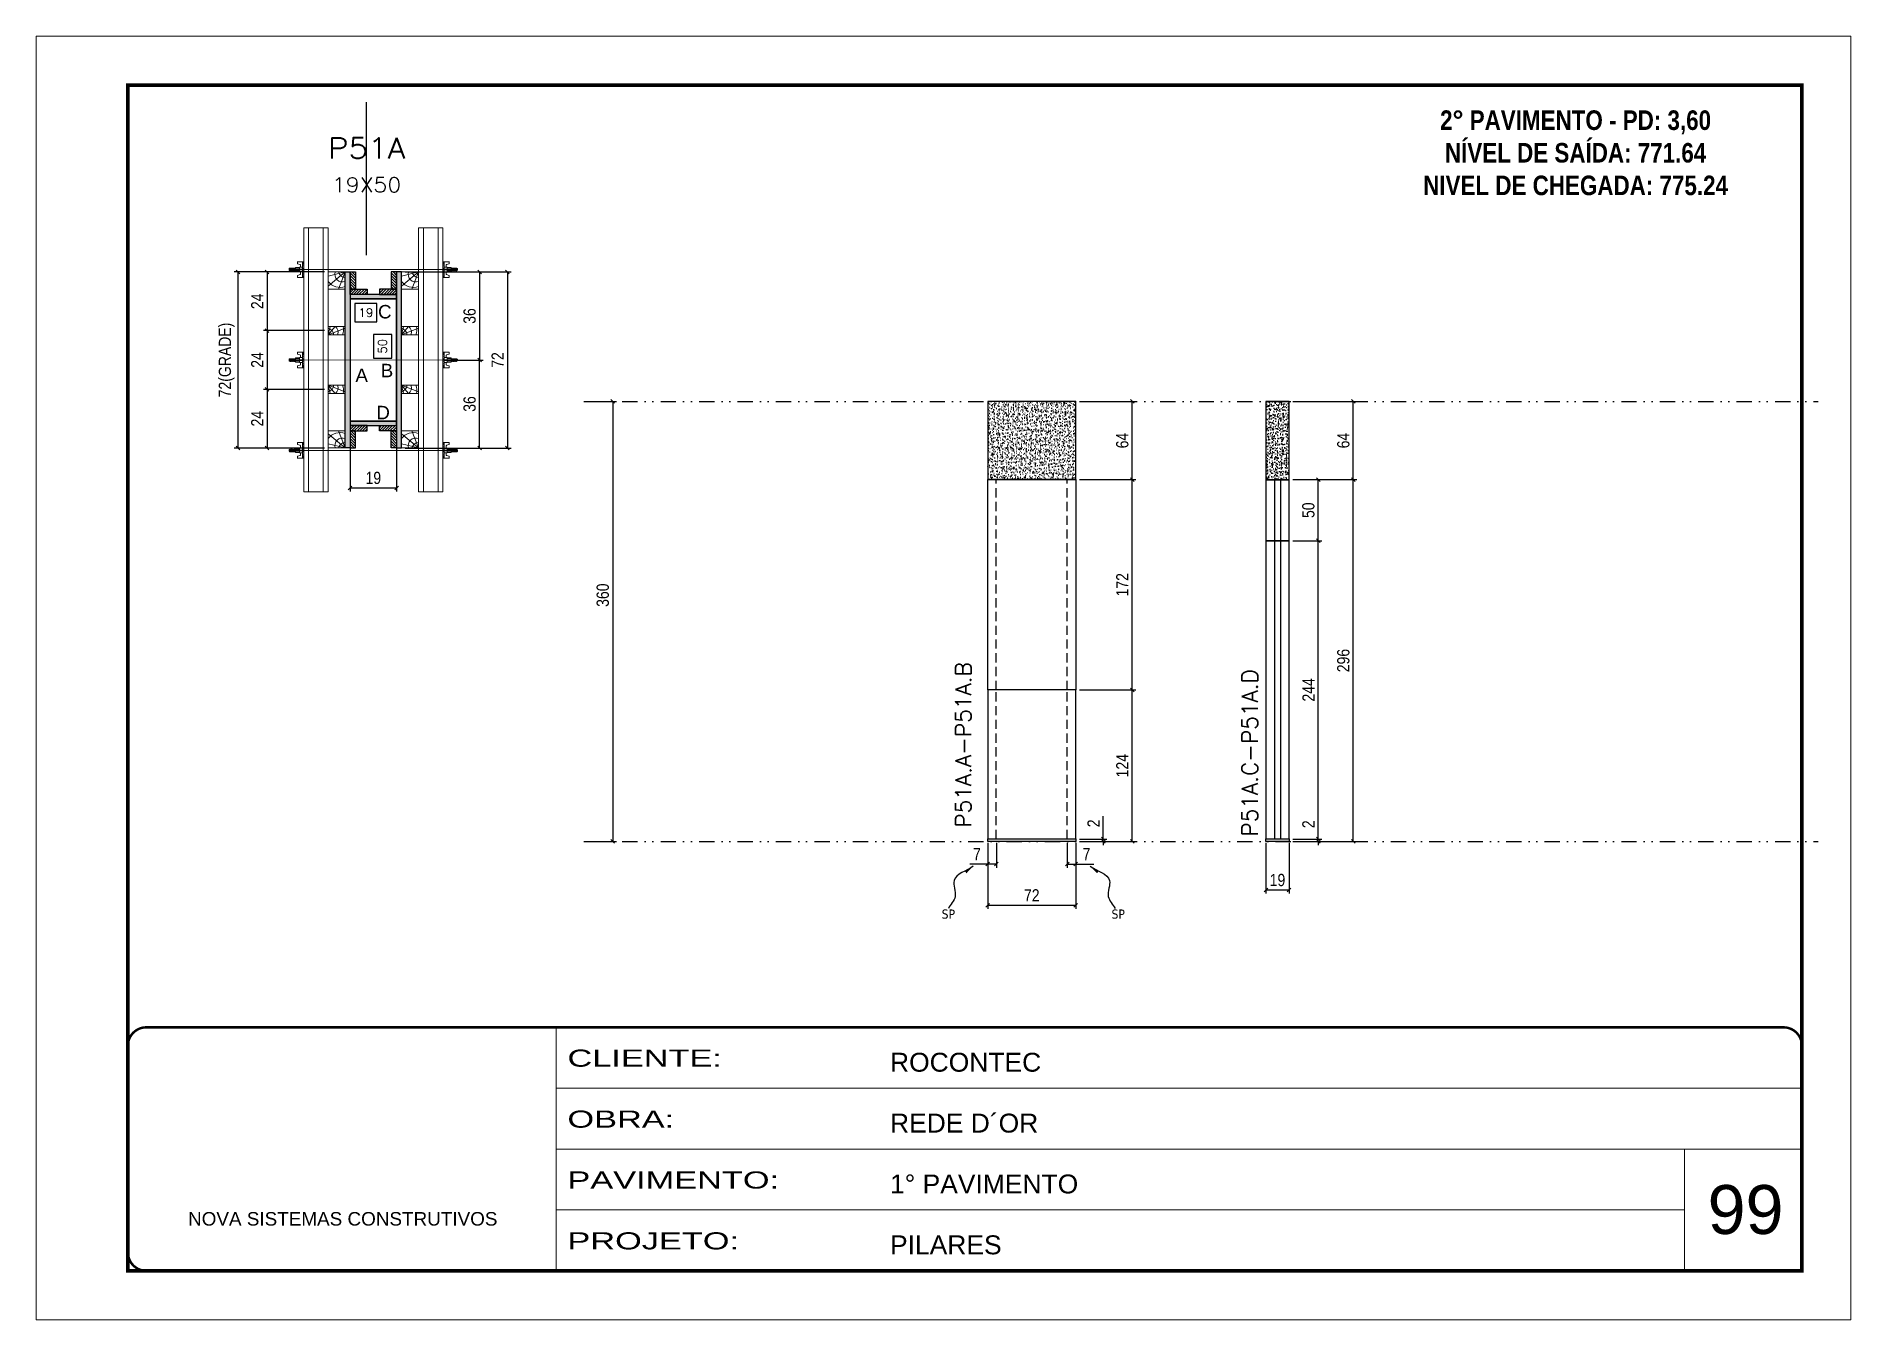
# Model space of a CAD drawing. Extents: x 2949 to 9203, y -16089 to 12527.
# Drawn here: x 6119 to 7604, y -16089 to -15039 of the extents above; entities that cross this region are included whole.
import ezdxf
from ezdxf.enums import TextEntityAlignment as Align

# ---------------------------------------------------------------- set-up
doc = ezdxf.new("R2010")
doc.units = 0
for name, pattern in [('CONTINUO', [0]), ('DASHED', [0.75, 0.5, -0.25]), ('DIVIDE2', [0.625, 0.25, -0.125, 0, -0.125, 0, -0.125]), ('HIDDEN', [0.375, 0.25, -0.125])]:
    doc.linetypes.add(name, pattern=pattern)
for name, color, linetype, lineweight in [('CARIMBO', 255, 'Continuous', 9), ('Folhas', 255, 'Continuous', 9), ('Hachura', 251, 'Continuous', 9), ('Madeira', 126, 'Continuous', 18), ('Perfil Metálico', 224, 'Continuous', 18), ('SARRAFO DE PRESSAO', 251, 'DASHED', 9), ('Texto Seção', 7, 'Continuous', 15)]:
    doc.layers.add(name, color=color, linetype=linetype, lineweight=lineweight)
for name, color, linetype in [('CHAPA', 1, 'Continuous'), ('COTA', 241, 'Continuous'), ('cotas', 4, 'Continuous'), ('MEIO_PONT', 93, 'Continuous'), ('NOMENCLATURA', 7, 'Continuous'), ('Nível', 160, 'Continuous'), ('Painéis', 200, 'Continuous'), ('SARR_2.2x7', 40, 'Continuous'), ('SARRAFO', 251, 'Continuous'), ('Sarrafo de Pressão', 42, 'HIDDEN'), ('texto', 7, 'Continuous'), ('Texto de Titulo', 7, 'Continuous'), ('Texto Qtd Sarr', 242, 'Continuous'), ('TEXTO_GERAL', 7, 'Continuous')]:
    doc.layers.add(name, color=color, linetype=linetype)
doc.styles.add('ARIAL', font='arial.ttf')
doc.styles.add('COTA TECNICA', font='techl___.ttf', dxfattribs={"height": 10})
doc.styles.add('COTA TECNICA 2X', font='techl___.ttf', dxfattribs={"height": 10})
doc.styles.add('COTA TECNICA-50', font='techl___.ttf', dxfattribs={"height": 10})
doc.styles.add('REGUA-120', font='ROMANS.shx', dxfattribs={"height": 15})
doc.styles.add('ROMANC', font='techb___.ttf', dxfattribs={"height": 2.5})
doc.styles.add('ROMANS', font='romans.shx')
doc.styles.get("Standard").update_dxf_attribs({"font": 'arial.ttf'})
doc.styles.add('Tecnologia', font='')
doc.styles.get('Tecnologia').set_extended_font_data('Forgotten Futurist')
doc.dimstyles.new('COTA PAINEL-50', dxfattribs={"dimtxt": 10, "dimasz": 3, "dimexe": 3, "dimexo": 3, "dimgap": 3, "dimtad": 1, "dimdec": 1, "dimzin": 12, "dimdsep": 46, "dimtxsty": 'COTA TECNICA-50', "dimblk1": 'OBLIQUE', "dimblk2": 'OBLIQUE', "dimsah": 1, "dimcen": 0.9, "dimclrd": 4, "dimclre": 4, "dimclrt": 240, "dimadec": 1, "dimazin": 3, "dimtfac": 1, "dimtdec": 1, "dimtmove": 0, "dimatfit": 3, "dimfxl": 1, "dimtolj": 1, "dimtzin": 12, "dimarcsym": 0})
doc.dimstyles.new('PAINEL', dxfattribs={"dimtxt": 10, "dimasz": 3, "dimexe": 3, "dimexo": 3, "dimgap": 3, "dimtad": 1, "dimdec": 1, "dimzin": 12, "dimdsep": 46, "dimtxsty": 'COTA TECNICA', "dimblk1": 'OBLIQUE', "dimblk2": 'OBLIQUE', "dimsah": 1, "dimcen": 0.9, "dimclrd": 4, "dimclre": 4, "dimclrt": 240, "dimadec": 1, "dimazin": 3, "dimtfac": 1, "dimtdec": 1, "dimtmove": 0, "dimatfit": 3, "dimfxl": 1, "dimtolj": 1, "dimtzin": 12, "dimarcsym": 0})
doc.dimstyles.new('SECAO PILAR', dxfattribs={"dimtxt": 10, "dimasz": 3, "dimexe": 3, "dimexo": 3, "dimgap": 3, "dimtad": 1, "dimdec": 1, "dimlfac": 0.5, "dimzin": 12, "dimdsep": 46, "dimtxsty": 'COTA TECNICA 2X', "dimblk1": 'OBLIQUE', "dimblk2": 'OBLIQUE', "dimsah": 1, "dimcen": 0.9, "dimclrd": 256, "dimclre": 256, "dimclrt": 256, "dimadec": 1, "dimazin": 3, "dimtfac": 1, "dimtdec": 1, "dimtmove": 0, "dimatfit": 3, "dimfxl": 1, "dimtolj": 1, "dimtzin": 12, "dimarcsym": 0})
doc.dimstyles.new('SECÇÃO 2', dxfattribs={"dimtxt": 7, "dimasz": 6, "dimexe": 0.18, "dimexo": 2, "dimgap": -4, "dimtad": 3, "dimdec": 1, "dimlfac": 0.5, "dimzin": 12, "dimdsep": 46, "dimtxsty": 'ROMANS', "dimblk": 'ARCHTICK', "dimcen": 0.09, "dimse1": 1, "dimse2": 1, "dimsd1": 1, "dimsd2": 1, "dimclrd": 180, "dimclre": 5, "dimclrt": 1, "dimadec": 0, "dimazin": 3, "dimtfac": 1, "dimtdec": 1, "dimtofl": 0, "dimtmove": 0, "dimatfit": 3, "dimldrblk": 'ARCHTICK', "dimfxl": 1, "dimtolj": 1, "dimtzin": 0, "dimarcsym": 0})
doc.dimstyles.get("Standard").update_dxf_attribs({"dimtxt": 0.18, "dimasz": 0.18, "dimexe": 0.18, "dimexo": 0.0625, "dimgap": 0.09, "dimtad": 0, "dimtih": 1, "dimtoh": 1, "dimdec": 4, "dimzin": 0, "dimdsep": 46, "dimtxsty": 'Standard', "dimcen": 0.09, "dimadec": 0, "dimazin": 0, "dimtfac": 1, "dimtdec": 4, "dimtofl": 0, "dimtmove": 0, "dimatfit": 3, "dimfxl": 1, "dimtolj": 1, "dimtzin": 0, "dimarcsym": 0})
pattern_1 = [(135, (-16515.538, -5872.938), (-1.12253202, -1.12253202), [])]
pattern_2 = [(135, (-16515.538, -6107.938), (-1.12253202, -1.12253202), [])]
pattern_3 = [(45, (15878.822, 7533.9183), (-1.12253202, 1.12253202), [])]

msp = doc.modelspace()

# ---------------------------------------------------------------- texts
at = {"layer": 'CARIMBO', "style": 'ARIAL'}
msp.add_text('99', height=40, dxfattribs=at).set_placement((7486.89, -16018.92))
at = {"layer": 'NOMENCLATURA', "color": 2, "insert": (7378.86, -15073.01), "char_height": 16, "attachment_point": 2, "style": 'ROMANC'}
msp.add_mtext_dynamic_manual_height_columns('\\P2° PAVIMENTO - PD: 3,60\\PNÍVEL DE SAÍDA: 771.64\\PNIVEL DE CHEGADA: 775.24', width=300.2766, gutter_width=1, heights=[0], dxfattribs=at)
at = {"layer": 'texto', "color": 0, "char_height": 7.5, "attachment_point": 5}
for insert in [(6865.51, -15757.28), (7004.53, -15757.28)]:
    msp.add_mtext('{\\fTahoma|b0|i0|c0|p34;\\C4;SP}', dxfattribs=dict(at, insert=insert))
at = {"layer": 'Texto Seção', "char_height": 13, "width": 285.3299, "attachment_point": 7, "rotation": 90, "style": 'REGUA-120'}
for s, insert in [('P51A.A-P51A.B', (6884.28, -15686.53)), ('P51A.C-P51A.D', (7118.76, -15693.86))]:
    msp.add_mtext(s, dxfattribs=dict(at, insert=insert))
at = {"layer": 'TEXTO_GERAL', "style": 'ARIAL'}
for s, p in [('C', (6404.28, -15264.39)), ('B', (6406.04, -15312.53)), ('A', (6385.33, -15316.44)), ('D', (6402.88, -15346.89))]:
    msp.add_text(s, height=11, dxfattribs=at).set_placement(p, align=Align.MIDDLE_CENTER)

# ---------------------------------------------------------------- blocks, each defined once
blk = doc.blocks.new('9999999999')
at = {"color": 30, "linetype": 'CONTINUO'}
for p, q in [((98564.6, 34230.2), (98564.6, 34429.4)), ((98564.6, 34379.6), (99584, 34379.6)), ((98564.6, 34329.8), (99488, 34329.8)), ((99584, 34329.8), (99488, 34329.8)), ((99488, 34329.8), (99488, 34230.2)), ((98564.6, 34280), (99488, 34280))]:
    blk.add_line(p, q, dxfattribs=at)
at = {"color": 30, "linetype": 'CONTINUO', "const_width": 2}
blk.add_lwpolyline([(99584, 34230.2), (99584, 34414.4, 0.414214), (99569, 34429.4), (98229, 34429.4, 0.414214), (98214, 34414.4), (98214, 34245.2, 0.414214), (98229, 34230.2), (99584, 34230.2)], format="xyb", dxfattribs=at)
at = {"layer": 'Folhas'}
blk.add_lwpolyline([(98139, 34190.2), (99624, 34190.2), (99624, 35240.2), (98139, 35240.2)], close=True, dxfattribs=at)
at = {"layer": 'Folhas', "color": 30, "const_width": 3}
blk.add_lwpolyline([(98214, 34230.2), (99584, 34230.2), (99584, 35200.2), (98214, 35200.2)], close=True, dxfattribs=at)
at = {"color": 7, "linetype": 'Continuous', "ltscale": 5, "style": 'ARIAL'}
for s, height, p in [('ROCONTEC', 15.48, (98837.7, 34393.1)), ('REDE D´OR', 15.48, (98837.7, 34343.3)), ('1° PAVIMENTO', 15.483, (98837.7, 34293.5)), ('NOVA SISTEMAS CONSTRUTIVOS', 11.059, (98263.2, 34267.2)), ('PILARES', 15.48, (98837.7, 34243.7))]:
    blk.add_text(s, height=height, dxfattribs=at).set_placement(p)
at = {"layer": 'Folhas', "color": 7, "style": 'Tecnologia', "width": 1.5}
for s, p in [('CLIENTE:', (98573.7, 34397.2)), ('OBRA:', (98573.7, 34347.3)), ('PAVIMENTO:', (98573.7, 34297.5)), ('PROJETO:', (98573.7, 34247.7))]:
    blk.add_text(s, height=14, dxfattribs=at).set_placement(p)
blk = doc.blocks.new('titulo1')
at = {"layer": 'Defpoints', "color": 252, "linetype": 'HIDDEN', "ltscale": 2}
blk.add_line((0, 0), (0, 125), dxfattribs=at)
at = {"layer": 'Defpoints', "style": 'ROMANS', "oblique": 15}
blk.add_attdef('FOLHA', text='', height=10, dxfattribs=at).set_placement((0, 15.6), align=Align.MIDDLE_CENTER)
at = {"layer": 'Texto Qtd Sarr', "color": 3, "style": 'ROMANS', "oblique": 15}
for tag, height, p in [('TITULO', 17, (0, 71.4)), ('SEÇÃO', 12, (0, 41.5))]:
    blk.add_attdef(tag, text='', height=height, dxfattribs=at).set_placement(p, align=Align.MIDDLE_CENTER)
blk = doc.blocks.new('_Oblique')
at = {"color": 0, "linetype": 'ByBlock', "lineweight": -2}
blk.add_line((-0.5, -0.5), (0.5, 0.5), dxfattribs=at)
blk = doc.blocks.new('*D3469')
at = {"layer": 'cotas', "color": 4, "linetype": 'ByBlock', "lineweight": -2, "transparency": 16777216}
for p, q in [((6570.2, -15337.8), (6593.9, -15337.8)), ((6590.9, -15337.8), (6590.9, -15697.8)), ((6570.2, -15697.8), (6593.9, -15697.8))]:
    blk.add_line(p, q, dxfattribs=at)
at = {"layer": 'Defpoints', "color": 0, "linetype": 'ByBlock', "transparency": 16777216}
for p in [(6567.2, -15337.8), (6567.2, -15697.8), (6590.9, -15697.8)]:
    blk.add_point(p, dxfattribs=at)
at = {"layer": 'cotas', "color": 4, "linetype": 'ByBlock', "lineweight": -2, "transparency": 16777216, "xscale": 3, "yscale": 3, "zscale": 3}
for p, rotation in [((6590.9, -15337.8), 90), ((6590.9, -15697.8), 270)]:
    blk.add_blockref('_Oblique', p, dxfattribs=dict(at, rotation=rotation))
at = {"layer": 'cotas', "color": 240, "linetype": 'ByBlock', "transparency": 16777216, "insert": (6582.7, -15496.3), "char_height": 10, "attachment_point": 5, "rotation": 90, "style": 'COTA TECNICA'}
blk.add_mtext('\\A1;360', dxfattribs=at)
blk = doc.blocks.new('*D3450')
at = {"layer": 'COTA', "color": 4, "lineweight": -2, "transparency": 16777216}
for p, q in [((6897.8, -15698.8), (6897.8, -15753)), ((6969.8, -15698.8), (6969.8, -15753)), ((6897.8, -15750), (6969.8, -15750))]:
    blk.add_line(p, q, dxfattribs=at)
at = {"layer": 'Defpoints', "color": 0, "transparency": 16777216}
for p in [(6897.8, -15695.8), (6969.8, -15695.8), (6969.8, -15750)]:
    blk.add_point(p, dxfattribs=at)
at = {"layer": 'COTA', "color": 4, "lineweight": -2, "transparency": 16777216, "xscale": 3, "yscale": 3, "zscale": 3, "rotation": 180}
blk.add_blockref('_Oblique', (6897.8, -15750), dxfattribs=at)
at = {"layer": 'COTA', "color": 4, "lineweight": -2, "transparency": 16777216, "xscale": 3, "yscale": 3, "zscale": 3}
blk.add_blockref('_Oblique', (6969.8, -15750), dxfattribs=at)
at = {"layer": 'COTA', "color": 240, "transparency": 16777216, "insert": (6933.8, -15741.9), "char_height": 10, "attachment_point": 5, "style": 'COTA TECNICA'}
blk.add_mtext('\\A1;72', dxfattribs=at)
blk = doc.blocks.new('*D3451')
at = {"layer": 'COTA', "color": 4, "lineweight": -2, "transparency": 16777216}
for p, q in [((6972.8, -15573.8), (7019, -15573.8)), ((7016, -15697.8), (7016, -15573.8)), ((6972.8, -15697.8), (7019, -15697.8))]:
    blk.add_line(p, q, dxfattribs=at)
at = {"layer": 'Defpoints', "color": 0, "transparency": 16777216}
for p in [(6969.8, -15573.8), (7016, -15573.8), (6969.8, -15697.8)]:
    blk.add_point(p, dxfattribs=at)
at = {"layer": 'COTA', "color": 4, "lineweight": -2, "transparency": 16777216, "xscale": 3, "yscale": 3, "zscale": 3}
for p, rotation in [((7016, -15573.8), 90), ((7016, -15697.8), 270)]:
    blk.add_blockref('_Oblique', p, dxfattribs=dict(at, rotation=rotation))
at = {"layer": 'COTA', "color": 240, "transparency": 16777216, "insert": (7007.9, -15635.8), "char_height": 10, "attachment_point": 5, "rotation": 90, "style": 'COTA TECNICA-50'}
blk.add_mtext('\\A1;124', dxfattribs=at)
blk = doc.blocks.new('*D3452')
at = {"layer": 'COTA', "color": 4, "lineweight": -2, "transparency": 16777216}
for p, q in [((6992.3, -15695.8), (6992.3, -15677)), ((6972.8, -15695.8), (6995.3, -15695.8)), ((6992.3, -15697.8), (6992.3, -15695.8)), ((6972.8, -15697.8), (6995.3, -15697.8)), ((6992.3, -15697.8), (6992.3, -15700.8))]:
    blk.add_line(p, q, dxfattribs=at)
at = {"layer": 'Defpoints', "color": 0, "transparency": 16777216}
for p in [(6969.8, -15695.8), (6969.8, -15697.8), (6992.3, -15697.8)]:
    blk.add_point(p, dxfattribs=at)
at = {"layer": 'COTA', "color": 4, "lineweight": -2, "transparency": 16777216, "xscale": 3, "yscale": 3, "zscale": 3}
for p, rotation in [((6992.3, -15695.8), 270), ((6992.3, -15697.8), 90)]:
    blk.add_blockref('_Oblique', p, dxfattribs=dict(at, rotation=rotation))
at = {"layer": 'COTA', "color": 240, "transparency": 16777216, "insert": (6984.3, -15683), "char_height": 10, "attachment_point": 5, "rotation": 90, "style": 'COTA TECNICA-50'}
blk.add_mtext('\\A1;2', dxfattribs=at)
blk = doc.blocks.new('*D3453')
at = {"layer": 'COTA', "color": 4, "lineweight": -2, "transparency": 16777216}
for p, q in [((6897.8, -15700.8), (6897.8, -15719.3)), ((6904.8, -15698.8), (6904.8, -15719.3)), ((6897.8, -15716.3), (6883, -15716.3)), ((6904.8, -15716.3), (6897.8, -15716.3))]:
    blk.add_line(p, q, dxfattribs=at)
at = {"layer": 'Defpoints', "color": 0, "transparency": 16777216}
for p in [(6904.8, -15695.8), (6897.8, -15697.8), (6897.8, -15716.3)]:
    blk.add_point(p, dxfattribs=at)
at = {"layer": 'COTA', "color": 4, "lineweight": -2, "transparency": 16777216, "xscale": 3, "yscale": 3, "zscale": 3, "rotation": 180}
blk.add_blockref('_Oblique', (6897.8, -15716.3), dxfattribs=at)
at = {"layer": 'COTA', "color": 4, "lineweight": -2, "transparency": 16777216, "xscale": 3, "yscale": 3, "zscale": 3}
blk.add_blockref('_Oblique', (6904.8, -15716.3), dxfattribs=at)
at = {"layer": 'COTA', "color": 240, "transparency": 16777216, "insert": (6888.9, -15708.2), "char_height": 10, "attachment_point": 5, "style": 'COTA TECNICA-50'}
blk.add_mtext('\\A1;7', dxfattribs=at)
blk = doc.blocks.new('*D3454')
at = {"layer": 'COTA', "color": 4, "lineweight": -2, "transparency": 16777216}
for p, q in [((6962.8, -15698.8), (6962.8, -15719.3)), ((6969.8, -15700.8), (6969.8, -15719.3)), ((6962.8, -15716.3), (6969.8, -15716.3)), ((6969.8, -15716.3), (6984.5, -15716.3))]:
    blk.add_line(p, q, dxfattribs=at)
at = {"layer": 'Defpoints', "color": 0, "transparency": 16777216}
for p in [(6962.8, -15695.8), (6969.8, -15697.8), (6969.8, -15716.3)]:
    blk.add_point(p, dxfattribs=at)
at = {"layer": 'COTA', "color": 4, "lineweight": -2, "transparency": 16777216, "xscale": 3, "yscale": 3, "zscale": 3, "rotation": 180}
blk.add_blockref('_Oblique', (6962.8, -15716.3), dxfattribs=at)
at = {"layer": 'COTA', "color": 4, "lineweight": -2, "transparency": 16777216, "xscale": 3, "yscale": 3, "zscale": 3}
blk.add_blockref('_Oblique', (6969.8, -15716.3), dxfattribs=at)
at = {"layer": 'COTA', "color": 240, "transparency": 16777216, "insert": (6978.6, -15708.2), "char_height": 10, "attachment_point": 5, "style": 'COTA TECNICA-50'}
blk.add_mtext('\\A1;7', dxfattribs=at)
blk = doc.blocks.new('*D3455')
at = {"layer": 'COTA', "color": 4, "lineweight": -2, "transparency": 16777216}
for p, q in [((7147.4, -15451.8), (7171.3, -15451.8)), ((7168.3, -15695.8), (7168.3, -15451.8)), ((7147.4, -15695.8), (7171.3, -15695.8))]:
    blk.add_line(p, q, dxfattribs=at)
at = {"layer": 'Defpoints', "color": 0, "transparency": 16777216}
for p in [(7144.4, -15451.8), (7168.3, -15451.8), (7144.4, -15695.8)]:
    blk.add_point(p, dxfattribs=at)
at = {"layer": 'COTA', "color": 4, "lineweight": -2, "transparency": 16777216, "xscale": 3, "yscale": 3, "zscale": 3}
for p, rotation in [((7168.3, -15451.8), 90), ((7168.3, -15695.8), 270)]:
    blk.add_blockref('_Oblique', p, dxfattribs=dict(at, rotation=rotation))
at = {"layer": 'COTA', "color": 240, "transparency": 16777216, "insert": (7160.3, -15573.8), "char_height": 10, "attachment_point": 5, "rotation": 90, "style": 'COTA TECNICA'}
blk.add_mtext('\\A1;244', dxfattribs=at)
blk = doc.blocks.new('*D3456')
at = {"layer": 'COTA', "color": 4, "lineweight": -2, "transparency": 16777216}
for p, q in [((7147.4, -15337.8), (7199.9, -15337.8)), ((7196.9, -15401.8), (7196.9, -15337.8)), ((7147.4, -15401.8), (7199.9, -15401.8))]:
    blk.add_line(p, q, dxfattribs=at)
at = {"layer": 'Defpoints', "color": 0, "transparency": 16777216}
for p in [(7144.4, -15337.8), (7196.9, -15337.8), (7144.4, -15401.8)]:
    blk.add_point(p, dxfattribs=at)
at = {"layer": 'COTA', "color": 4, "lineweight": -2, "transparency": 16777216, "xscale": 3, "yscale": 3, "zscale": 3}
for p, rotation in [((7196.9, -15337.8), 90), ((7196.9, -15401.8), 270)]:
    blk.add_blockref('_Oblique', p, dxfattribs=dict(at, rotation=rotation))
at = {"layer": 'COTA', "color": 240, "transparency": 16777216, "insert": (7188.8, -15369.8), "char_height": 10, "attachment_point": 5, "rotation": 90, "style": 'COTA TECNICA'}
blk.add_mtext('\\A1;64', dxfattribs=at)
blk = doc.blocks.new('*D3457')
at = {"layer": 'COTA', "color": 4, "lineweight": -2, "transparency": 16777216}
for p, q in [((7125.4, -15698.8), (7125.4, -15740.5)), ((7144.4, -15698.8), (7144.4, -15740.5)), ((7125.4, -15737.5), (7144.4, -15737.5))]:
    blk.add_line(p, q, dxfattribs=at)
at = {"layer": 'Defpoints', "color": 0, "transparency": 16777216}
for p in [(7125.4, -15695.8), (7144.4, -15695.8), (7144.4, -15737.5)]:
    blk.add_point(p, dxfattribs=at)
at = {"layer": 'COTA', "color": 4, "lineweight": -2, "transparency": 16777216, "xscale": 3, "yscale": 3, "zscale": 3, "rotation": 180}
blk.add_blockref('_Oblique', (7125.4, -15737.5), dxfattribs=at)
at = {"layer": 'COTA', "color": 4, "lineweight": -2, "transparency": 16777216, "xscale": 3, "yscale": 3, "zscale": 3}
blk.add_blockref('_Oblique', (7144.4, -15737.5), dxfattribs=at)
at = {"layer": 'COTA', "color": 240, "transparency": 16777216, "insert": (7134.9, -15729.4), "char_height": 10, "attachment_point": 5, "style": 'COTA TECNICA'}
blk.add_mtext('\\A1;19', dxfattribs=at)
blk = doc.blocks.new('*D3470')
at = {"layer": 'COTA', "color": 4, "linetype": 'ByBlock', "lineweight": -2, "transparency": 16777216}
for p, q in [((7147.4, -15401.8), (7171.3, -15401.8)), ((7168.3, -15451.8), (7168.3, -15401.8)), ((7147.4, -15451.8), (7171.3, -15451.8))]:
    blk.add_line(p, q, dxfattribs=at)
at = {"layer": 'Defpoints', "color": 0, "linetype": 'ByBlock', "transparency": 16777216}
for p in [(7144.4, -15401.8), (7168.3, -15401.8), (7144.4, -15451.8)]:
    blk.add_point(p, dxfattribs=at)
at = {"layer": 'COTA', "color": 4, "linetype": 'ByBlock', "lineweight": -2, "transparency": 16777216, "xscale": 3, "yscale": 3, "zscale": 3}
for p, rotation in [((7168.3, -15401.8), 90), ((7168.3, -15451.8), 270)]:
    blk.add_blockref('_Oblique', p, dxfattribs=dict(at, rotation=rotation))
at = {"layer": 'COTA', "color": 240, "linetype": 'ByBlock', "transparency": 16777216, "insert": (7160.2, -15426.8), "char_height": 10, "attachment_point": 5, "rotation": 90, "style": 'COTA TECNICA'}
blk.add_mtext('\\A1;50', dxfattribs=at)
blk = doc.blocks.new('*D3458')
at = {"layer": 'COTA', "color": 4, "lineweight": -2, "transparency": 16777216}
for p, q in [((7168.2, -15695.8), (7168.2, -15677.7)), ((7147.4, -15695.8), (7171.2, -15695.8)), ((7168.2, -15697.8), (7168.2, -15695.8)), ((7147.4, -15697.8), (7171.2, -15697.8)), ((7168.2, -15697.8), (7168.2, -15700.8))]:
    blk.add_line(p, q, dxfattribs=at)
at = {"layer": 'Defpoints', "color": 0, "transparency": 16777216}
for p in [(7144.4, -15695.8), (7168.2, -15695.8), (7144.4, -15697.8)]:
    blk.add_point(p, dxfattribs=at)
at = {"layer": 'COTA', "color": 4, "lineweight": -2, "transparency": 16777216, "xscale": 3, "yscale": 3, "zscale": 3}
for p, rotation in [((7168.2, -15695.8), 270), ((7168.2, -15697.8), 90)]:
    blk.add_blockref('_Oblique', p, dxfattribs=dict(at, rotation=rotation))
at = {"layer": 'COTA', "color": 240, "transparency": 16777216, "insert": (7160.2, -15683.7), "char_height": 10, "attachment_point": 5, "rotation": 90, "style": 'COTA TECNICA-50'}
blk.add_mtext('\\A1;2', dxfattribs=at)
blk = doc.blocks.new('*D3459')
at = {"layer": 'COTA', "color": 180, "lineweight": -2, "transparency": 16777216}
for p, q in [((6409.9, -15283), (6394.9, -15283)), ((6394.9, -15283), (6394.9, -15302.3)), ((6409.9, -15302.3), (6409.9, -15283)), ((6394.9, -15302.3), (6409.9, -15302.3))]:
    blk.add_line(p, q, dxfattribs=at)
at = {"layer": 'Defpoints', "color": 0, "transparency": 16777216}
for p in [(6375.9, -15253.9), (6375.9, -15353.9), (6413.9, -15353.9)]:
    blk.add_point(p, dxfattribs=at)
at = {"layer": 'COTA', "color": 1, "transparency": 16777216, "insert": (6402.4, -15292.7), "char_height": 7, "attachment_point": 5, "rotation": 90, "style": 'ROMANS'}
blk.add_mtext('\\A1;50', dxfattribs=at)
blk = doc.blocks.new('_ArchTick')
at = {"color": 0, "linetype": 'ByBlock', "const_width": 0.15}
blk.add_lwpolyline([(-0.5, -0.5), (0.5, 0.5)], dxfattribs=at)
blk = doc.blocks.new('*D3460')
at = {"layer": 'COTA', "color": 180, "lineweight": -2, "transparency": 16777216}
for p, q in [((6397.8, -15257.7), (6379.8, -15257.7)), ((6379.8, -15257.7), (6379.8, -15272.7)), ((6397.8, -15272.7), (6397.8, -15257.7)), ((6379.8, -15272.7), (6397.8, -15272.7))]:
    blk.add_line(p, q, dxfattribs=at)
at = {"layer": 'Defpoints', "color": 0, "transparency": 16777216}
for p in [(6375.9, -15253.9), (6413.9, -15253.9), (6413.9, -15276.7)]:
    blk.add_point(p, dxfattribs=at)
at = {"layer": 'COTA', "color": 1, "transparency": 16777216, "insert": (6388.8, -15265.2), "char_height": 7, "attachment_point": 5, "style": 'ROMANS'}
blk.add_mtext('\\A1;19', dxfattribs=at)
blk = doc.blocks.new('C')
at = {"layer": 'Hachura', "color": 0}
for p, q in [((0, 3.22), (0, -3.22)), ((0.45, 3.22), (0, 3.22)), ((0.46, 3.16), (0, 3.16)), ((0.46, 3.05), (0, 3.05)), ((0.46, 2.88), (0, 2.88)), ((0, 2.75), (0, -1.16)), ((0.46, 2.65), (0, 2.65)), ((0.46, 2.23), (0, 2.23)), ((0.46, 1.51), (0, 1.51)), ((0.39, 0.49), (0.17, 0.49)), ((0.45, -3.23), (0.45, 3.22)), ((0.45, 3.22), (2.58, 3.22)), ((1.74, 0.97), (0.45, 0.97)), ((1.45, 0.1), (0.45, 0.1)), ((1.35, 1.94), (1.35, 0.96)), ((2.58, 2.39), (1.47, 2.09)), ((1.74, -0.97), (1.74, 0.97)), ((1.74, 0.97), (1.74, 0.84)), ((1.74, 0.97), (1.74, 0.84)), ((1.74, 0.84), (3.35, 0.84)), ((3.35, 0.45), (1.74, 0.45)), ((2.58, 3.22), (2.58, 2.39)), ((3.32, 0.84), (3.32, -0.84)), ((3.35, 0.84), (3.35, -0.84)), ((3.68, 0.45), (3.35, 0.45)), ((3.84, -0.52), (3.35, 0.45)), ((3.35, 0.06), (3.67, -0.57)), ((3.68, 0.45), (4.16, -0.52)), ((3.72, 0.5), (4.25, -0.57)), ((4.37, -0.55), (3.83, 0.53)), ((4.15, 0.45), (3.93, 0.45)), ((4.42, -0.52), (3.93, 0.45)), ((4.15, 0.45), (4.26, 0.45)), ((4.26, 0.45), (4.74, -0.52)), ((4.3, 0.5), (4.83, -0.57)), ((4.95, -0.55), (4.41, 0.53)), ((4.51, 0.45), (4.84, 0.45)), ((5, -0.52), (4.51, 0.45)), ((4.84, 0.45), (5.32, -0.52)), ((4.88, 0.5), (5.41, -0.57)), ((5.53, -0.55), (4.99, 0.53)), ((5.58, -0.52), (5.09, 0.45)), ((5.42, 0.45), (5.09, 0.45)), ((5.58, -0.52), (5.09, 0.45)), ((5.42, 0.45), (5.74, -0.19)), ((5.46, 0.5), (5.74, -0.07)), ((5.74, 0.19), (5.57, 0.53)), ((5.74, 0.32), (5.68, 0.45)), ((5.68, 0.45), (5.74, 0.45)), ((5.74, 0.45), (5.9, 0.29)), ((5.74, 0.45), (5.74, -0.52)), ((5.9, -0.36), (5.9, 0.29)), ((0.45, 0), (0, 0)), ((0.46, -1.52), (0, -1.52)), ((0.46, -2.23), (0, -2.23)), ((0.46, -2.65), (0, -2.65)), ((0.46, -2.88), (0, -2.88)), ((0.46, -3.05), (0, -3.05)), ((0.46, -3.16), (0, -3.16)), ((0, -3.22), (2.57, -3.22)), ((0.08, -0.48), (0.29, -0.48)), ((0.29, -0.48), (0.4, -0.48)), ((0.45, 0), (0.45, -0.97)), ((0.45, -0.16), (1.45, -0.16)), ((0.45, -0.65), (0.45, -0.32)), ((0.45, -3.23), (0.45, -0.65)), ((0.45, -0.97), (1.74, -0.97)), ((1.35, -1.94), (1.35, -0.97)), ((2.58, -2.39), (1.47, -2.1)), ((3.35, -0.32), (1.74, -0.32)), ((3.35, -0.84), (1.74, -0.84)), ((2.58, -3.23), (2.58, -2.39)), ((3.35, -0.07), (3.58, -0.52)), ((3.35, -0.52), (3.58, -0.52)), ((3.84, -0.52), (4.16, -0.52)), ((4.42, -0.52), (4.74, -0.52)), ((4.63, -0.52), (4.74, -0.52)), ((5, -0.52), (5.32, -0.52)), ((5.58, -0.52), (5.74, -0.52)), ((5.74, -0.52), (5.9, -0.36)), ((5.74, -0.52), (5.74, -0.52))]:
    blk.add_line(p, q, dxfattribs=at)
for centre, radius, start, end in [((1.52, 1.94), 0.161, 104.74356, 180), ((1.44, -0.03), 0.129, 272.69497, 87.30503), ((3.81, 0.39), 0.143, 25.56881, 154.43119), ((4.39, 0.39), 0.143, 25.56881, 154.43119), ((4.97, 0.39), 0.143, 25.56881, 154.43119), ((5.55, 0.39), 0.143, 25.56881, 154.43119), ((0.17, -0.37), 0.174, 221.74404, 317.85924), ((1.52, -1.94), 0.161, 180, 255.25644), ((3.71, -0.4), 0.174, 222.14076, 318.25596), ((4.29, -0.4), 0.174, 222.14076, 318.25596), ((4.87, -0.4), 0.174, 222.14076, 318.25596), ((5.45, -0.4), 0.174, 222.14076, 318.25596), ((5.61, -0.4), 0.174, 317.85924, 318.25596)]:
    blk.add_arc(centre, radius, start, end, dxfattribs=at)
blk = doc.blocks.new('*D3471')
at = {"layer": 'COTA', "lineweight": -2, "transparency": 16777216}
for p, q in [((6375.9, -15360.5), (6375.9, -15411.5)), ((6413.9, -15360.5), (6413.9, -15411.5)), ((6375.9, -15408.5), (6413.9, -15408.5))]:
    blk.add_line(p, q, dxfattribs=at)
at = {"layer": 'Defpoints', "color": 0, "transparency": 16777216}
for p in [(6375.9, -15357.5), (6413.9, -15357.5), (6413.9, -15408.5)]:
    blk.add_point(p, dxfattribs=at)
at = {"layer": 'COTA', "lineweight": -2, "transparency": 16777216, "xscale": 3, "yscale": 3, "zscale": 3, "rotation": 180}
blk.add_blockref('_Oblique', (6375.9, -15408.5), dxfattribs=at)
at = {"layer": 'COTA', "lineweight": -2, "transparency": 16777216, "xscale": 3, "yscale": 3, "zscale": 3}
blk.add_blockref('_Oblique', (6413.9, -15408.5), dxfattribs=at)
at = {"layer": 'COTA', "transparency": 16777216, "insert": (6394.9, -15400.4), "char_height": 10, "attachment_point": 5, "style": 'COTA TECNICA 2X'}
blk.add_mtext('\\A1;19', dxfattribs=at)
blk = doc.blocks.new('*D3461')
at = {"layer": 'COTA', "color": 4, "lineweight": -2, "transparency": 16777216}
for p, q in [((6972.8, -15337.8), (7019, -15337.8)), ((7016, -15401.8), (7016, -15337.8)), ((6972.8, -15401.8), (7019, -15401.8))]:
    blk.add_line(p, q, dxfattribs=at)
at = {"layer": 'Defpoints', "color": 0, "transparency": 16777216}
for p in [(6969.8, -15337.8), (7016, -15337.8), (6969.8, -15401.8)]:
    blk.add_point(p, dxfattribs=at)
at = {"layer": 'COTA', "color": 4, "lineweight": -2, "transparency": 16777216, "xscale": 3, "yscale": 3, "zscale": 3}
for p, rotation in [((7016, -15337.8), 90), ((7016, -15401.8), 270)]:
    blk.add_blockref('_Oblique', p, dxfattribs=dict(at, rotation=rotation))
at = {"layer": 'COTA', "color": 240, "transparency": 16777216, "insert": (7007.9, -15369.8), "char_height": 10, "attachment_point": 5, "rotation": 90, "style": 'COTA TECNICA'}
blk.add_mtext('\\A1;64', dxfattribs=at)
blk = doc.blocks.new('*D3472')
at = {"layer": 'COTA', "color": 4, "linetype": 'ByBlock', "lineweight": -2, "transparency": 16777216}
for p, q in [((6972.8, -15401.8), (7019, -15401.8)), ((7016, -15573.8), (7016, -15401.8)), ((6972.8, -15573.8), (7019, -15573.8))]:
    blk.add_line(p, q, dxfattribs=at)
at = {"layer": 'Defpoints', "color": 0, "linetype": 'ByBlock', "transparency": 16777216}
for p in [(6969.8, -15401.8), (7016, -15401.8), (6969.8, -15573.8)]:
    blk.add_point(p, dxfattribs=at)
at = {"layer": 'COTA', "color": 4, "linetype": 'ByBlock', "lineweight": -2, "transparency": 16777216, "xscale": 3, "yscale": 3, "zscale": 3}
for p, rotation in [((7016, -15401.8), 90), ((7016, -15573.8), 270)]:
    blk.add_blockref('_Oblique', p, dxfattribs=dict(at, rotation=rotation))
at = {"layer": 'COTA', "color": 240, "linetype": 'ByBlock', "transparency": 16777216, "insert": (7007.9, -15487.8), "char_height": 10, "attachment_point": 5, "rotation": 90, "style": 'COTA TECNICA'}
blk.add_mtext('\\A1;172', dxfattribs=at)
blk = doc.blocks.new('*D3462')
at = {"layer": 'COTA', "lineweight": -2, "transparency": 16777216}
for p, q in [((6354.9, -15231.9), (6281.1, -15231.9)), ((6284.1, -15231.9), (6284.1, -15375.9)), ((6354.9, -15375.9), (6281.1, -15375.9))]:
    blk.add_line(p, q, dxfattribs=at)
at = {"layer": 'Defpoints', "color": 0, "transparency": 16777216}
for p in [(6357.9, -15231.9), (6284.1, -15375.9), (6357.9, -15375.9)]:
    blk.add_point(p, dxfattribs=at)
at = {"layer": 'COTA', "lineweight": -2, "transparency": 16777216, "xscale": 3, "yscale": 3, "zscale": 3}
for p, rotation in [((6284.1, -15231.9), 90), ((6284.1, -15375.9), 270)]:
    blk.add_blockref('_Oblique', p, dxfattribs=dict(at, rotation=rotation))
at = {"layer": 'COTA', "transparency": 16777216, "insert": (6274.9, -15303.9), "char_height": 10, "attachment_point": 5, "rotation": 90, "style": 'COTA TECNICA 2X'}
blk.add_mtext('\\A1;72(GRADE)', dxfattribs=at)
blk = doc.blocks.new('*D3463')
at = {"layer": 'COTA', "lineweight": -2, "transparency": 16777216}
for p, q in [((6354.9, -15327.9), (6304.9, -15327.9)), ((6307.9, -15327.9), (6307.9, -15375.9)), ((6354.9, -15375.9), (6304.9, -15375.9))]:
    blk.add_line(p, q, dxfattribs=at)
at = {"layer": 'Defpoints', "color": 0, "transparency": 16777216}
for p in [(6357.9, -15327.9), (6307.9, -15375.9), (6357.9, -15375.9)]:
    blk.add_point(p, dxfattribs=at)
at = {"layer": 'COTA', "lineweight": -2, "transparency": 16777216, "xscale": 3, "yscale": 3, "zscale": 3}
for p, rotation in [((6307.9, -15327.9), 90), ((6307.9, -15375.9), 270)]:
    blk.add_blockref('_Oblique', p, dxfattribs=dict(at, rotation=rotation))
at = {"layer": 'COTA', "transparency": 16777216, "insert": (6299.9, -15351.9), "char_height": 10, "attachment_point": 5, "rotation": 90, "style": 'COTA TECNICA 2X'}
blk.add_mtext('\\A1;24', dxfattribs=at)
blk = doc.blocks.new('PONTALETE')
at = {"layer": 'Madeira'}
for q in [(2.71, 7), (7, 5.76), (7, 1.74)]:
    blk.add_line((0, 0), q, dxfattribs=at)
blk.add_lwpolyline([(0, 0), (7, 0), (7, 7), (0, 7)], close=True, dxfattribs=at)
for centre, radius, start, end in [((2.04, 0.06), 6.23, 37.28179, 109.09128), ((1.09, 0.9), 3.19, 343.60304, 109.98471), ((-0.21, -0.78), 3.09, 14.63219, 86.0383)]:
    blk.add_arc(centre, radius, start, end, dxfattribs=at)
blk = doc.blocks.new('MEIO PONTALETE')
at = {"layer": 'Madeira'}
for q in [(2.71, 7), (3.5, 2.88), (3.5, 0.87)]:
    blk.add_line((0, 0), q, dxfattribs=at)
blk.add_lwpolyline([(0, 0), (3.5, 0), (3.5, 7), (0, 7)], close=True, dxfattribs=at)
for centre, radius, start, end in [((2.04, 0.06), 6.23, 76.44987, 109.09128), ((1.09, 0.9), 3.19, 40.90626, 109.98471), ((-0.21, -0.78), 3.09, 14.63219, 86.0383)]:
    blk.add_arc(centre, radius, start, end, dxfattribs=at)
blk = doc.blocks.new('*D3464')
at = {"layer": 'COTA', "lineweight": -2, "transparency": 16777216}
for p, q in [((6354.9, -15231.9), (6304.9, -15231.9)), ((6307.9, -15231.9), (6307.9, -15279.9)), ((6354.9, -15279.9), (6304.9, -15279.9))]:
    blk.add_line(p, q, dxfattribs=at)
at = {"layer": 'Defpoints', "color": 0, "transparency": 16777216}
for p in [(6357.9, -15231.9), (6307.9, -15279.9), (6357.9, -15279.9)]:
    blk.add_point(p, dxfattribs=at)
at = {"layer": 'COTA', "lineweight": -2, "transparency": 16777216, "xscale": 3, "yscale": 3, "zscale": 3}
for p, rotation in [((6307.9, -15231.9), 90), ((6307.9, -15279.9), 270)]:
    blk.add_blockref('_Oblique', p, dxfattribs=dict(at, rotation=rotation))
at = {"layer": 'COTA', "transparency": 16777216, "insert": (6299.9, -15255.9), "char_height": 10, "attachment_point": 5, "rotation": 90, "style": 'COTA TECNICA 2X'}
blk.add_mtext('\\A1;24', dxfattribs=at)
blk = doc.blocks.new('*D3465')
at = {"layer": 'COTA', "lineweight": -2, "transparency": 16777216}
for p, q in [((6354.9, -15279.9), (6304.9, -15279.9)), ((6307.9, -15279.9), (6307.9, -15327.9)), ((6354.9, -15327.9), (6304.9, -15327.9))]:
    blk.add_line(p, q, dxfattribs=at)
at = {"layer": 'Defpoints', "color": 0, "transparency": 16777216}
for p in [(6357.9, -15279.9), (6307.9, -15327.9), (6357.9, -15327.9)]:
    blk.add_point(p, dxfattribs=at)
at = {"layer": 'COTA', "lineweight": -2, "transparency": 16777216, "xscale": 3, "yscale": 3, "zscale": 3}
for p, rotation in [((6307.9, -15279.9), 90), ((6307.9, -15327.9), 270)]:
    blk.add_blockref('_Oblique', p, dxfattribs=dict(at, rotation=rotation))
at = {"layer": 'COTA', "transparency": 16777216, "insert": (6299.9, -15303.9), "char_height": 10, "attachment_point": 5, "rotation": 90, "style": 'COTA TECNICA 2X'}
blk.add_mtext('\\A1;24', dxfattribs=at)
blk = doc.blocks.new('*D3466')
at = {"layer": 'COTA', "lineweight": -2, "transparency": 16777216}
for p, q in [((6420.9, -15231.9), (6507.6, -15231.9)), ((6504.6, -15231.9), (6504.6, -15375.9)), ((6420.9, -15375.9), (6507.6, -15375.9))]:
    blk.add_line(p, q, dxfattribs=at)
at = {"layer": 'Defpoints', "color": 0, "transparency": 16777216}
for p in [(6417.9, -15231.9), (6417.9, -15375.9), (6504.6, -15375.9)]:
    blk.add_point(p, dxfattribs=at)
at = {"layer": 'COTA', "lineweight": -2, "transparency": 16777216, "xscale": 3, "yscale": 3, "zscale": 3}
for p, rotation in [((6504.6, -15231.9), 90), ((6504.6, -15375.9), 270)]:
    blk.add_blockref('_Oblique', p, dxfattribs=dict(at, rotation=rotation))
at = {"layer": 'COTA', "transparency": 16777216, "insert": (6496.6, -15303.9), "char_height": 10, "attachment_point": 5, "rotation": 90, "style": 'COTA TECNICA 2X'}
blk.add_mtext('\\A1;72', dxfattribs=at)
blk = doc.blocks.new('*D3467')
at = {"layer": 'COTA', "lineweight": -2, "transparency": 16777216}
for p, q in [((6454.9, -15231.9), (6484.9, -15231.9)), ((6481.9, -15231.9), (6481.9, -15303.9)), ((6454.9, -15303.9), (6484.9, -15303.9))]:
    blk.add_line(p, q, dxfattribs=at)
at = {"layer": 'Defpoints', "color": 0, "transparency": 16777216}
for p in [(6451.9, -15231.9), (6451.9, -15303.9), (6481.9, -15303.9)]:
    blk.add_point(p, dxfattribs=at)
at = {"layer": 'COTA', "lineweight": -2, "transparency": 16777216, "xscale": 3, "yscale": 3, "zscale": 3}
for p, rotation in [((6481.9, -15231.9), 90), ((6481.9, -15303.9), 270)]:
    blk.add_blockref('_Oblique', p, dxfattribs=dict(at, rotation=rotation))
at = {"layer": 'COTA', "transparency": 16777216, "insert": (6473.7, -15267.9), "char_height": 10, "attachment_point": 5, "rotation": 90, "style": 'COTA TECNICA 2X'}
blk.add_mtext('\\A1;36', dxfattribs=at)
blk = doc.blocks.new('*D3468')
at = {"layer": 'COTA', "lineweight": -2, "transparency": 16777216}
for p, q in [((6454.9, -15303.9), (6484.9, -15303.9)), ((6481.9, -15375.9), (6481.9, -15303.9)), ((6454.9, -15375.9), (6484.9, -15375.9))]:
    blk.add_line(p, q, dxfattribs=at)
at = {"layer": 'Defpoints', "color": 0, "transparency": 16777216}
for p in [(6451.9, -15303.9), (6481.9, -15303.9), (6451.9, -15375.9)]:
    blk.add_point(p, dxfattribs=at)
at = {"layer": 'COTA', "lineweight": -2, "transparency": 16777216, "xscale": 3, "yscale": 3, "zscale": 3}
for p, rotation in [((6481.9, -15303.9), 90), ((6481.9, -15375.9), 270)]:
    blk.add_blockref('_Oblique', p, dxfattribs=dict(at, rotation=rotation))
at = {"layer": 'COTA', "transparency": 16777216, "insert": (6473.7, -15339.9), "char_height": 10, "attachment_point": 5, "rotation": 90, "style": 'COTA TECNICA 2X'}
blk.add_mtext('\\A1;36', dxfattribs=at)
blk = doc.blocks.new('*D3473')
at = {"layer": 'COTA', "color": 4, "lineweight": -2, "transparency": 16777216}
for p, q in [((7147.4, -15401.8), (7199.9, -15401.8)), ((7196.9, -15697.8), (7196.9, -15401.8)), ((7147.4, -15697.8), (7199.9, -15697.8))]:
    blk.add_line(p, q, dxfattribs=at)
at = {"layer": 'Defpoints', "color": 0, "transparency": 16777216}
for p in [(7144.4, -15401.8), (7196.9, -15401.8), (7144.4, -15697.8)]:
    blk.add_point(p, dxfattribs=at)
at = {"layer": 'COTA', "color": 4, "lineweight": -2, "transparency": 16777216, "xscale": 3, "yscale": 3, "zscale": 3}
for p, rotation in [((7196.9, -15401.8), 90), ((7196.9, -15697.8), 270)]:
    blk.add_blockref('_Oblique', p, dxfattribs=dict(at, rotation=rotation))
at = {"layer": 'COTA', "color": 240, "transparency": 16777216, "insert": (7188.8, -15549.8), "char_height": 10, "attachment_point": 5, "rotation": 90, "style": 'COTA TECNICA-50'}
blk.add_mtext('\\A1;296', dxfattribs=at)

# ---------------------------------------------------------------- dimensions: what is measured, and where the dimension line sits
at = {"layer": 'COTA'}
dim = msp.add_linear_dim(base=(6284.09, -15375.89), p1=(6357.87, -15231.89), p2=(6357.87, -15375.89), angle=270, text='<>(GRADE)', dimstyle='SECAO PILAR', dxfattribs=at)
dim.commit()
dim.dimension.update_dxf_attribs({"geometry": '*D3462', "text_midpoint": (6274.87, -15303.89)})
for base, p1, p2, angle, dimstyle, picture, middle in [((6307.94, -15279.89), (6357.87, -15231.89), (6357.87, -15279.89), 270, 'SECAO PILAR', '*D3464', (6299.86, -15255.89)), ((6504.64, -15375.89), (6417.87, -15231.89), (6417.87, -15375.89), 270, 'SECAO PILAR', '*D3466', (6496.57, -15303.89)), ((6481.88, -15303.89), (6451.87, -15231.89), (6451.87, -15303.89), 270, 'SECAO PILAR', '*D3467', (6473.66, -15267.89)), ((6307.94, -15327.89), (6357.87, -15279.89), (6357.87, -15327.89), 270, 'SECAO PILAR', '*D3465', (6299.86, -15303.89)), ((6481.88, -15303.89), (6451.87, -15375.89), (6451.87, -15303.89), 90, 'SECAO PILAR', '*D3468', (6473.66, -15339.89)), ((6307.94, -15375.89), (6357.87, -15327.89), (6357.87, -15375.89), 270, 'SECAO PILAR', '*D3463', (6299.86, -15351.89)), ((7196.9, -15401.81), (7144.41, -15697.78), (7144.41, -15401.81), 90, 'COTA PAINEL-50', '*D3473', (7188.76, -15549.8)), ((7015.99, -15573.78), (6969.75, -15697.78), (6969.75, -15573.78), 90, 'COTA PAINEL-50', '*D3451', (7007.92, -15635.78)), ((6897.75, -15716.29), (6904.75, -15695.78), (6897.75, -15697.78), 180, 'COTA PAINEL-50', '*D3453', (6888.89, -15708.22))]:
    dim = msp.add_linear_dim(base=base, p1=p1, p2=p2, angle=angle, dimstyle=dimstyle, dxfattribs=at)
    dim.commit()
    dim.dimension.update_dxf_attribs({"geometry": picture, "text_midpoint": middle})
for base, p1, p2, angle, dimstyle, picture, middle in [((6413.87, -15353.89), (6375.87, -15253.89), (6375.87, -15353.89), 270, 'SECÇÃO 2', '*D3459', (6413.87, -15292.65)), ((6992.28, -15697.78), (6969.75, -15695.78), (6969.75, -15697.78), 90, 'COTA PAINEL-50', '*D3452', (6992.28, -15683.04)), ((7168.22, -15695.78), (7144.41, -15697.78), (7144.41, -15695.78), 90, 'COTA PAINEL-50', '*D3458', (7168.22, -15683.73))]:
    dim = msp.add_linear_dim(base=base, p1=p1, p2=p2, angle=angle, dimstyle=dimstyle, dxfattribs=at)
    dim.commit()
    dim.dimension.update_dxf_attribs({"geometry": picture, "text_midpoint": middle, "dimtype": 160})
dim = msp.add_linear_dim(base=(6413.87, -15276.68), p1=(6375.87, -15253.89), p2=(6413.87, -15253.89), dimstyle='SECÇÃO 2', dxfattribs=at)
dim.commit()
dim.dimension.update_dxf_attribs({"geometry": '*D3460', "text_midpoint": (6388.79, -15276.68), "dimtype": 160})
for base, p1, p2, picture, middle in [((7015.99, -15337.78), (6969.75, -15401.78), (6969.75, -15337.78), '*D3461', (7007.89, -15369.78)), ((7196.9, -15337.78), (7144.41, -15401.81), (7144.41, -15337.78), '*D3456', (7188.79, -15369.8)), ((7168.35, -15451.81), (7144.41, -15695.78), (7144.41, -15451.81), '*D3455', (7160.28, -15573.8))]:
    dim = msp.add_linear_dim(base=base, p1=p1, p2=p2, angle=90, dimstyle='PAINEL', override={"dimarcsym": 2}, dxfattribs=at)
    dim.commit()
    dim.dimension.update_dxf_attribs({"geometry": picture, "text_midpoint": middle})
for base, p1, p2, dimstyle, picture, middle in [((6413.87, -15408.53), (6375.87, -15357.49), (6413.87, -15357.49), 'SECAO PILAR', '*D3471', (6394.87, -15400.44)), ((6969.75, -15716.29), (6962.75, -15695.78), (6969.75, -15697.78), 'COTA PAINEL-50', '*D3454', (6978.62, -15708.22))]:
    dim = msp.add_linear_dim(base=base, p1=p1, p2=p2, dimstyle=dimstyle, dxfattribs=at)
    dim.commit()
    dim.dimension.update_dxf_attribs({"geometry": picture, "text_midpoint": middle})
at = {"layer": 'COTA', "linetype": 'ByBlock'}
for base, p1, p2, picture, middle in [((7015.99, -15401.78), (6969.75, -15573.78), (6969.75, -15401.78), '*D3472', (7007.92, -15487.78)), ((7168.35, -15401.81), (7144.41, -15451.81), (7144.41, -15401.81), '*D3470', (7160.24, -15426.81))]:
    dim = msp.add_linear_dim(base=base, p1=p1, p2=p2, angle=90, dimstyle='PAINEL', dxfattribs=at)
    dim.commit()
    dim.dimension.update_dxf_attribs({"geometry": picture, "text_midpoint": middle})
at = {"layer": 'COTA'}
for base, p1, p2, picture, middle in [((6969.75, -15749.96), (6897.75, -15695.78), (6969.75, -15695.78), '*D3450', (6933.75, -15741.89)), ((7144.41, -15737.51), (7125.41, -15695.78), (7144.41, -15695.78), '*D3457', (7134.91, -15729.43))]:
    dim = msp.add_linear_dim(base=base, p1=p1, p2=p2, dimstyle='PAINEL', override={"dimarcsym": 2}, dxfattribs=at)
    dim.commit()
    dim.dimension.update_dxf_attribs({"geometry": picture, "text_midpoint": middle})
at = {"layer": 'cotas', "linetype": 'ByBlock'}
dim = msp.add_linear_dim(base=(6590.91, -15697.78), p1=(6567.19, -15337.78), p2=(6567.19, -15697.78), angle=90, dimstyle='PAINEL', dxfattribs=at)
dim.commit()
dim.dimension.update_dxf_attribs({"geometry": '*D3469', "text_midpoint": (6590.91, -15496.25), "dimtype": 160})

# ---------------------------------------------------------------- hatches: boundary and pattern name
at = {"layer": 'COTA', "linetype": 'ByBlock'}
h = msp.add_hatch(dxfattribs=at)
h.set_pattern_fill('AR-CONC', color=256, scale=0.03)
h.set_pattern_definition([(50, (-124205.3295, -42240.0473), (5.46554007, -0.47817257), [0.5715, -6.2865]), (355, (-124205.3295, -42240.0473), (-1.05730264, 5.73170536), [0.4572, -5.02921753]), (100.4514447, (-124204.874, -42240.087), (4.40823741, 5.25353256), [0.48570026, -5.34270734]), (46.1842, (-124205.3295, -42238.5233), (8.13237123, -1.26126984), [0.85725, -9.42975]), (96.6355576, (-124204.652, -42238.6285), (7.122124, 7.42278374), [0.7285507, -8.01406824]), (351.184151, (-124205.3295, -42238.523), (7.122124, 7.42278374), [0.685799, -7.54379196]), (21, (-124204.5675, -42238.9043), (4.54843174, -3.06795595), [0.5715, -6.2865]), (326, (-124204.5675, -42238.9043), (1.85406085, 5.52563898), [0.4572, -5.0292]), (71.451445, (-124204.1885, -42239.16), (6.40249258, 2.45768307), [0.48570026, -5.34269813]), (37.5, (-124205.3295, -42240.0473), (0.092658098, 2.536651166), [0, -4.96824, 0, -5.1054, 0, -5.04825]), (7.5, (-124205.3295, -42240.0473), (2.004589875, 3.005417245), [0, -2.91084, 0, -4.85394, 0, -1.92405]), (327.5, (-124207.0288, -42240.0473), (4.067717855, -0.17186232), [0, -1.905, 0, -5.9436, 0, -7.8867]), (317.5, (-124207.7908, -42240.0473), (4.44387544, 0.76279473), [0, -2.4765, 0, -3.94716, 0, -5.6007])])
h.paths.add_polyline_path([(6897.75, -15401.78), (6969.75, -15401.78), (6969.75, -15337.78), (6897.75, -15337.78)])
h = msp.add_hatch(dxfattribs=at)
h.set_pattern_fill('AR-CONC', color=256, scale=0.03)
h.set_pattern_definition([(50, (-124488.621, -42215.0473), (5.46554007, -0.47817257), [0.5715, -6.2865]), (355, (-124488.621, -42215.0473), (-1.05730264, 5.73170536), [0.4572, -5.02921753]), (100.4514447, (-124488.1656, -42215.087), (4.40823741, 5.25353256), [0.48570026, -5.34270734]), (46.1842, (-124488.621, -42213.5233), (8.13237123, -1.26126984), [0.85725, -9.42975]), (96.6355576, (-124487.9434, -42213.6285), (7.122124, 7.42278374), [0.7285507, -8.01406824]), (351.184151, (-124488.621, -42213.523), (7.122124, 7.42278374), [0.685799, -7.54379196]), (21, (-124487.859, -42213.9043), (4.54843174, -3.06795595), [0.5715, -6.2865]), (326, (-124487.859, -42213.9043), (1.85406085, 5.52563898), [0.4572, -5.0292]), (71.451445, (-124487.48, -42214.16), (6.40249258, 2.45768307), [0.48570026, -5.34269813]), (37.5, (-124488.6211, -42215.0473), (0.092658098, 2.536651166), [0, -4.96824, 0, -5.1054, 0, -5.04825]), (7.5, (-124488.621, -42215.0473), (2.004589875, 3.005417245), [0, -2.91084, 0, -4.85394, 0, -1.92405]), (327.5, (-124490.3204, -42215.0473), (4.067717855, -0.17186232), [0, -1.905, 0, -5.9436, 0, -7.8867]), (317.5, (-124491.0824, -42215.0473), (4.44387544, 0.76279473), [0, -2.4765, 0, -3.94716, 0, -5.6007])])
h.paths.add_polyline_path([(7125.41, -15401.81), (7144.41, -15401.81), (7144.41, -15337.78), (7125.41, -15337.78)])
at = {"layer": 'Hachura'}
h = msp.add_hatch(color=256, dxfattribs=at)
h.dxf.hatch_style = 1
h.paths.add_polyline_path([(6375.87, -15375.89), (6371.87, -15375.89), (6371.87, -15231.89), (6375.87, -15231.89)])
h = msp.add_hatch(color=256, dxfattribs=at)
h.dxf.hatch_style = 1
h.paths.add_polyline_path([(6375.87, -15375.89), (6371.87, -15375.89), (6371.87, -15231.89), (6375.87, -15231.89)])
h = msp.add_hatch(dxfattribs=at)
h.set_pattern_fill('ANSI31', color=256, scale=0.5, angle=90, style=0)
h.set_pattern_definition(pattern_2)
h.paths.add_polyline_path([(6375.87, -15245.89), (6380.27, -15245.89), (6380.27, -15231.89), (6375.87, -15231.89)])
h = msp.add_hatch(dxfattribs=at)
h.set_pattern_fill('ANSI31', color=256, scale=0.5, angle=90, style=0)
h.set_pattern_definition(pattern_2)
h.paths.add_polyline_path([(6413.87, -15245.89), (6409.47, -15245.89), (6409.47, -15231.89), (6413.87, -15231.89)])
h = msp.add_hatch(color=256, dxfattribs=at)
h.dxf.hatch_style = 1
h.paths.add_polyline_path([(6413.87, -15375.89), (6417.87, -15375.89), (6417.87, -15231.89), (6413.87, -15231.89)])
h = msp.add_hatch(color=256, dxfattribs=at)
h.dxf.hatch_style = 1
h.paths.add_polyline_path([(6413.87, -15375.89), (6417.87, -15375.89), (6417.87, -15231.89), (6413.87, -15231.89)])
h = msp.add_hatch(dxfattribs=at)
h.set_pattern_fill('ANSI31', color=256, scale=0.5, style=0)
h.set_pattern_definition(pattern_3)
h.paths.add_polyline_path([(6389.87, -15250.29), (6389.87, -15245.89), (6375.87, -15245.89), (6375.87, -15250.29)])
h = msp.add_hatch(color=256, dxfattribs=at)
h.dxf.hatch_style = 1
h.paths.add_polyline_path([(6375.87, -15250.29), (6375.87, -15253.89), (6413.87, -15253.89), (6413.87, -15250.29)])
h = msp.add_hatch(color=256, dxfattribs=at)
h.dxf.hatch_style = 1
h.paths.add_polyline_path([(6375.87, -15250.29), (6375.87, -15253.89), (6413.87, -15253.89), (6413.87, -15250.29)])
h = msp.add_hatch(dxfattribs=at)
h.set_pattern_fill('ANSI31', color=256, scale=0.5, style=0)
h.set_pattern_definition(pattern_3)
h.paths.add_polyline_path([(6399.87, -15250.29), (6399.87, -15245.89), (6413.87, -15245.89), (6413.87, -15250.29)])
h = msp.add_hatch(color=256, dxfattribs=at)
h.dxf.hatch_style = 1
h.paths.add_polyline_path([(6375.87, -15353.89), (6375.87, -15357.49), (6413.87, -15357.49), (6413.87, -15353.89)])
h = msp.add_hatch(color=256, dxfattribs=at)
h.dxf.hatch_style = 1
h.paths.add_polyline_path([(6375.87, -15353.89), (6375.87, -15357.49), (6413.87, -15357.49), (6413.87, -15353.89)])
h = msp.add_hatch(dxfattribs=at)
h.set_pattern_fill('ANSI31', color=256, scale=0.5, style=0)
h.set_pattern_definition(pattern_3)
h.paths.add_polyline_path([(6389.87, -15357.49), (6389.87, -15361.89), (6375.87, -15361.89), (6375.87, -15357.49)])
h = msp.add_hatch(dxfattribs=at)
h.set_pattern_fill('ANSI31', color=256, scale=0.5, angle=90, style=0)
h.set_pattern_definition(pattern_1)
h.paths.add_polyline_path([(6375.87, -15361.89), (6380.27, -15361.89), (6380.27, -15375.89), (6375.87, -15375.89)])
h = msp.add_hatch(dxfattribs=at)
h.set_pattern_fill('ANSI31', color=256, scale=0.5, style=0)
h.set_pattern_definition(pattern_3)
h.paths.add_polyline_path([(6399.87, -15357.49), (6399.87, -15361.89), (6413.87, -15361.89), (6413.87, -15357.49)])
h = msp.add_hatch(dxfattribs=at)
h.set_pattern_fill('ANSI31', color=256, scale=0.5, angle=90, style=0)
h.set_pattern_definition(pattern_1)
h.paths.add_polyline_path([(6413.87, -15361.89), (6409.47, -15361.89), (6409.47, -15375.89), (6413.87, -15375.89)])

# ---------------------------------------------------------------- linework, layer by layer
at = {"layer": 'CHAPA'}
for points in [[(6375.87, -15375.89), (6371.87, -15375.89), (6371.87, -15231.89), (6375.87, -15231.89)], [(6375.87, -15375.89), (6371.87, -15375.89), (6371.87, -15231.89), (6375.87, -15231.89)], [(6413.87, -15375.89), (6417.87, -15375.89), (6417.87, -15231.89), (6413.87, -15231.89)], [(6413.87, -15375.89), (6417.87, -15375.89), (6417.87, -15231.89), (6413.87, -15231.89)], [(6375.87, -15250.29), (6375.87, -15253.89), (6413.87, -15253.89), (6413.87, -15250.29)], [(6375.87, -15250.29), (6375.87, -15253.89), (6413.87, -15253.89), (6413.87, -15250.29)], [(6375.87, -15353.89), (6375.87, -15357.49), (6413.87, -15357.49), (6413.87, -15353.89)], [(6375.87, -15353.89), (6375.87, -15357.49), (6413.87, -15357.49), (6413.87, -15353.89)]]:
    msp.add_lwpolyline(points, close=True, dxfattribs=at)
at = {"layer": 'COTA', "linetype": 'ByBlock'}
for points in [[(6897.75, -15401.78), (6969.75, -15401.78), (6969.75, -15337.78), (6897.75, -15337.78)], [(7125.41, -15401.81), (7144.41, -15401.81), (7144.41, -15337.78), (7125.41, -15337.78)]]:
    msp.add_lwpolyline(points, close=True, dxfattribs=at)
at = {"layer": 'Hachura'}
for p, q in [((6327.07, -15229.89), (6458.87, -15229.88)), ((6327.07, -15303.89), (6458.87, -15303.9)), ((6327.07, -15377.89), (6458.87, -15377.9))]:
    msp.add_line(p, q, dxfattribs=at)
at = {"layer": 'Madeira'}
for points in [[(6371.87, -15375.89), (6357.87, -15375.89), (6357.87, -15231.89), (6371.87, -15231.89)], [(6417.87, -15375.89), (6431.87, -15375.89), (6431.87, -15231.89), (6417.87, -15231.89)]]:
    msp.add_lwpolyline(points, close=True, dxfattribs=at)
at = {"layer": 'Nível', "color": 4, "linetype": 'DIVIDE2', "ltscale": 50}
for p, q in [((6567.19, -15337.78), (7577.53, -15337.78)), ((6567.19, -15697.78), (7577.53, -15697.78))]:
    msp.add_line(p, q, dxfattribs=at)
at = {"layer": 'Painéis'}
for p, q in [((6897.75, -15401.78), (6969.75, -15401.78)), ((7125.41, -15695.78), (7144.41, -15695.78)), ((7125.41, -15697.78), (7125.41, -15695.78)), ((7144.41, -15695.78), (7144.41, -15697.78)), ((7144.41, -15697.78), (7125.41, -15697.78))]:
    msp.add_line(p, q, dxfattribs=at)
for points in [[(6413.87, -15253.89), (6375.87, -15253.89), (6375.87, -15353.89), (6413.87, -15353.89)], [(6969.75, -15573.78), (6897.75, -15573.78), (6897.75, -15401.78), (6969.75, -15401.78)], [(6897.75, -15401.78), (6969.75, -15401.78), (6969.75, -15401.78), (6897.75, -15401.78)], [(7125.41, -15451.81), (7144.41, -15451.81), (7144.41, -15401.81), (7125.41, -15401.81)], [(7125.41, -15695.78), (7144.41, -15695.78), (7144.41, -15451.81), (7125.41, -15451.81)], [(6897.75, -15695.78), (6969.75, -15695.78), (6969.75, -15573.78), (6897.75, -15573.78)], [(6897.75, -15695.78), (6969.75, -15695.78), (6969.75, -15697.78), (6897.75, -15697.78)]]:
    msp.add_lwpolyline(points, close=True, dxfattribs=at)
at = {"layer": 'Perfil Metálico'}
for points in [[(6337.87, -15411.89), (6357.87, -15411.89), (6357.87, -15195.89), (6337.87, -15195.89)], [(6353.87, -15195.89), (6341.87, -15195.89), (6341.87, -15411.89), (6353.87, -15411.89)], [(6451.87, -15411.89), (6431.87, -15411.89), (6431.87, -15195.89), (6451.87, -15195.89)], [(6435.87, -15195.89), (6447.87, -15195.89), (6447.87, -15411.89), (6435.87, -15411.89)]]:
    msp.add_lwpolyline(points, close=True, dxfattribs=at)
at = {"layer": 'SARR_2.2x7'}
for p, q in [((7132.41, -15401.81), (7132.41, -15695.78)), ((7137.41, -15401.81), (7137.41, -15695.78))]:
    msp.add_line(p, q, dxfattribs=at)
at = {"layer": 'SARRAFO'}
for points in [[(6380.27, -15231.89), (6380.27, -15245.89), (6375.87, -15245.89), (6375.87, -15231.89)], [(6409.47, -15231.89), (6409.47, -15245.89), (6413.87, -15245.89), (6413.87, -15231.89)], [(6375.87, -15245.89), (6389.87, -15245.89), (6389.87, -15250.29), (6375.87, -15250.29)], [(6413.87, -15245.89), (6399.87, -15245.89), (6399.87, -15250.29), (6413.87, -15250.29)], [(6375.87, -15361.89), (6389.87, -15361.89), (6389.87, -15357.49), (6375.87, -15357.49)], [(6380.27, -15375.89), (6380.27, -15361.89), (6375.87, -15361.89), (6375.87, -15375.89)], [(6413.87, -15361.89), (6399.87, -15361.89), (6399.87, -15357.49), (6413.87, -15357.49)], [(6409.47, -15375.89), (6409.47, -15361.89), (6413.87, -15361.89), (6413.87, -15375.89)]]:
    msp.add_lwpolyline(points, close=True, dxfattribs=at)
at = {"layer": 'Sarrafo de Pressão', "ltscale": 30}
for p, q in [((6904.75, -15573.78), (6904.75, -15401.78)), ((6962.75, -15573.78), (6962.75, -15401.78)), ((6904.75, -15695.78), (6904.75, -15573.78)), ((6962.75, -15695.78), (6962.75, -15573.78))]:
    msp.add_line(p, q, dxfattribs=at)

# ---------------------------------------------------------------- block references
at = {"layer": 'Hachura', "linetype": 'Continuous', "yscale": 2, "zscale": 2, "rotation": 180}
for p, xscale in [((6337.87, -15229.89), 2), ((6451.87, -15229.89), -2)]:
    msp.add_blockref('C', p, dxfattribs=dict(at, xscale=xscale))
at = {"layer": 'Hachura', "linetype": 'Continuous', "yscale": 2, "zscale": 2}
for p, xscale in [((6337.87, -15303.89), -2), ((6451.87, -15303.89), 2), ((6337.87, -15377.89), -2), ((6451.87, -15377.89), 2)]:
    msp.add_blockref('C', p, dxfattribs=dict(at, xscale=xscale))
at = {"layer": 'MEIO_PONT'}
for name, p, xscale, yscale, zscale, rotation in [('PONTALETE', (6371.87, -15231.89), 2, 2, 2, 180), ('PONTALETE', (6431.87, -15231.89), 2, 2, 2, 180), ('MEIO PONTALETE', (6357.87, -15283.39), -1.999999997962732, 1.999999997962732, 1.999999997962732, 270), ('MEIO PONTALETE', (6417.87, -15283.39), -1.999999997962732, 1.999999997962732, 1.999999997962732, 270), ('MEIO PONTALETE', (6357.87, -15324.39), 1.999999997962732, 1.999999997962732, 1.999999997962732, 270), ('MEIO PONTALETE', (6417.87, -15324.39), 1.999999997962732, 1.999999997962732, 1.999999997962732, 270)]:
    msp.add_blockref(name, p, dxfattribs=dict(at, xscale=xscale, yscale=yscale, zscale=zscale, rotation=rotation))
at = {"layer": 'MEIO_PONT', "xscale": -2, "yscale": 2, "zscale": 2}
for p in [(6371.87, -15375.89), (6431.87, -15375.89)]:
    msp.add_blockref('PONTALETE', p, dxfattribs=at)
at = {"layer": 'SARRAFO DE PRESSAO', "color": 6, "linetype": 'ByBlock'}
msp.add_blockref('9999999999', (-92019.94, -50279.27), dxfattribs=at)
at = {"layer": 'Texto Seção'}
ref = msp.add_blockref('titulo1', (6389.33, -15218.02), dxfattribs=at)
ref.add_attrib('TITULO', 'P51A', dxfattribs={"layer": 'Texto de Titulo', "color": 7, "height": 17, "style": 'ROMANS', "width": 1.1}).set_placement((6389.33, -15130.52), align=Align.MIDDLE_CENTER)
ref.add_attrib('SEÇÃO', '19X50', dxfattribs={"layer": 'Texto de Titulo', "color": 7, "height": 12, "style": 'ROMANS', "width": 1.1}).set_placement((6389.33, -15160.52), align=Align.MIDDLE_CENTER)

msp.set_redraw_order([(e.dxf.handle, doc.entitydb.next_handle()) for e in msp.query("TEXT MTEXT ATTDEF DIMENSION ARC_DIMENSION")])  # texts and dimensions are drawn at this point

# ---------------------------------------------------------------- leaders
at = {"layer": 'COTA', "path_type": 1}
for points in [[(6885.93, -15717.97), (6870.14, -15729.8), (6871.07, -15742.81), (6865.51, -15752.59)], [(6981.58, -15717.97), (6997.37, -15729.8), (6996.44, -15742.81), (7002, -15752.59)]]:
    msp.add_leader(points, dimstyle='Standard', override={"dimasz": 8}, dxfattribs=at)

doc.saveas('drawing.dxf')
